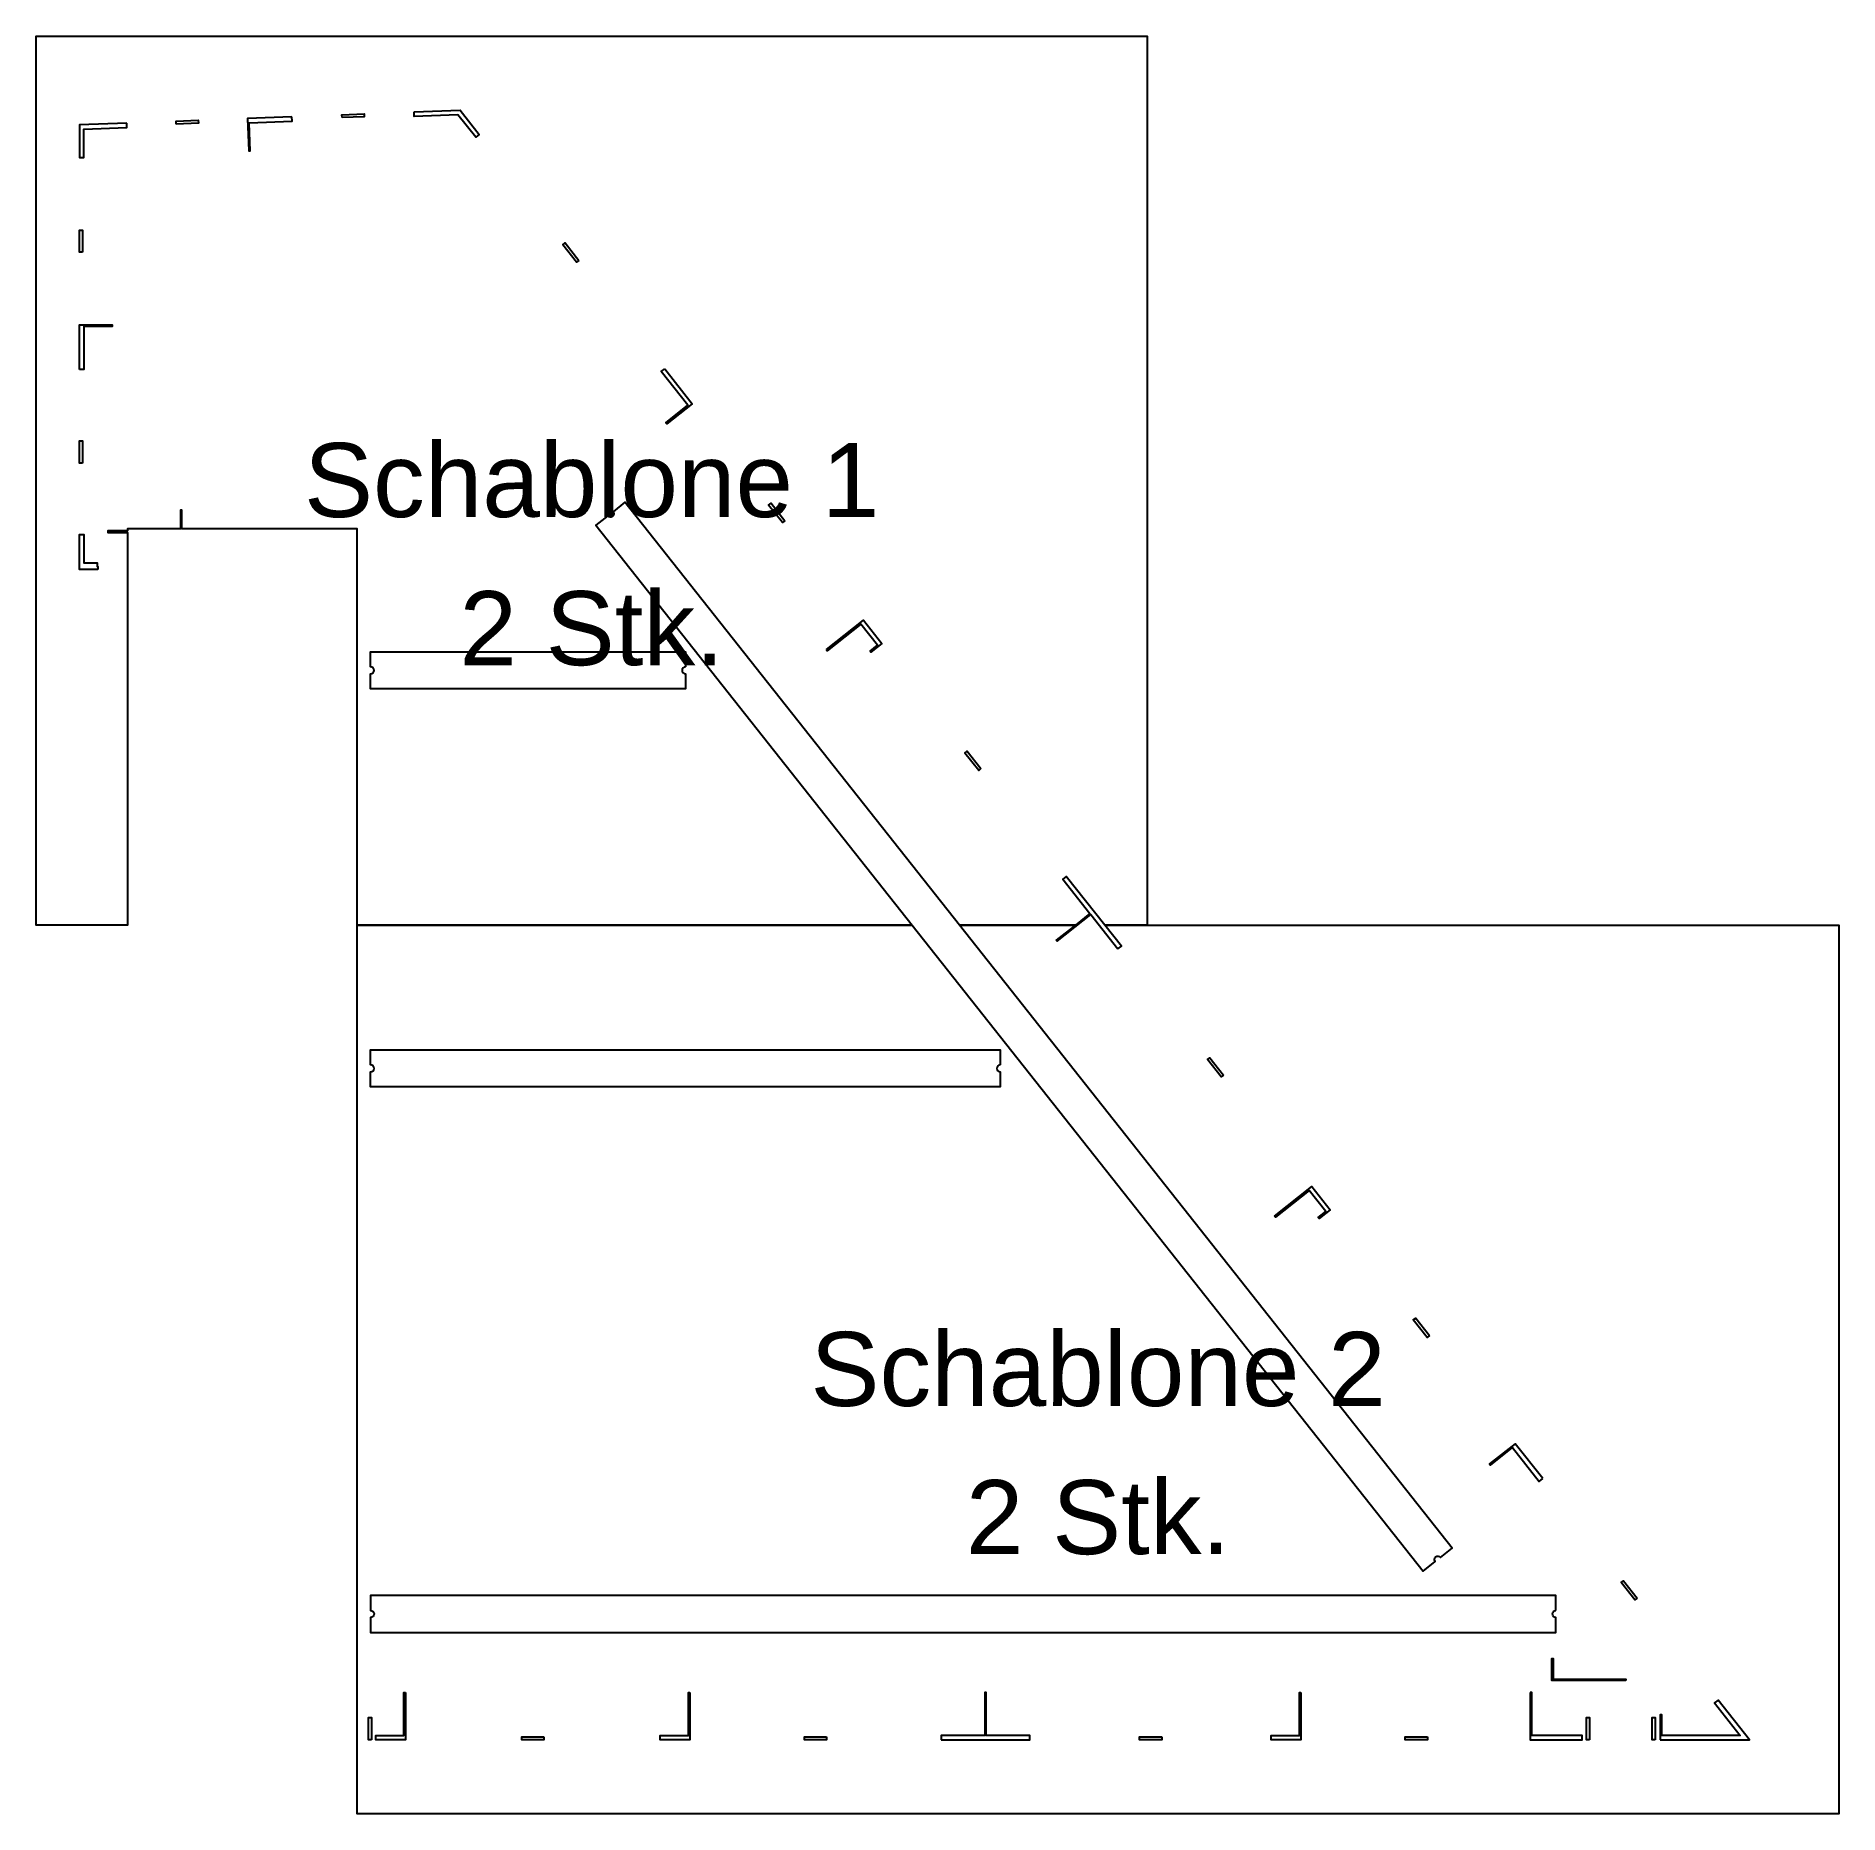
# Model space of a CAD drawing. Header units: millimetres. Extents: x 3800000 to 6300000, y 450000 to 1350000.
# Drawn here: x 3820000 to 3822434, y 1204394 to 1206794 of the extents above; entities that cross this region are included whole.
import ezdxf

# ---------------------------------------------------------------- set-up
doc = ezdxf.new("R2010")
doc.units = ezdxf.units.MM
for name, color, linetype, true_color in [('Inside', 160, 'Continuous', 0x3a3aff), ('Outside', 2, 'Continuous', 0xffff00), ('TXT', 7, 'Continuous', 0xffffff)]:
    doc.layers.add(name, color=color, linetype=linetype, true_color=true_color)
doc.styles.add('Arial Regular', font='arial.ttf')

msp = doc.modelspace()

# ---------------------------------------------------------------- texts
at = {"layer": 'TXT', "char_height": 100, "attachment_point": 5, "style": 'Arial Regular'}
for s, insert, width in [('Schablone 1', (3820750, 1206193.5), 1682.609), ('2 Stk.', (3820750, 1205993.5), 879.348), ('Schablone 2', (3821433.6, 1204993.5), 1718.478), ('2 Stk.', (3821433.6, 1204793.5), 879.348)]:
    msp.add_mtext(s, dxfattribs=dict(at, insert=insert, width=width))

# ---------------------------------------------------------------- linework, layer by layer
at = {"layer": 'Inside'}
for points in [[(3820413, 1206683.4), (3820412.8, 1206687.3), (3820442.8, 1206688.5), (3820443, 1206684.5)], [(3820510.3, 1206691.1), (3820572.3, 1206693.5), (3820598.3, 1206660.6), (3820593.6, 1206656.9), (3820569.4, 1206687.4), (3820510.5, 1206685.1)], [(3820122.4, 1206676), (3820058.6, 1206673.5), (3820058.6, 1206629.7), (3820064.6, 1206629.7), (3820064.6, 1206667.7), (3820122.7, 1206670)], [(3820189.1, 1206674.6), (3820189, 1206678.6), (3820218.9, 1206679.8), (3820219.1, 1206675.8)], [(3820345.4, 1206684.7), (3820285.5, 1206682.4), (3820287.2, 1206638.4), (3820289.2, 1206638.5), (3820287.7, 1206676.5), (3820345.7, 1206678.7)], [(3820062.6, 1206501.6), (3820058.6, 1206501.6), (3820058.6, 1206531.6), (3820062.6, 1206531.6)], [(3820732.7, 1206490.7), (3820729.6, 1206488.2), (3820711, 1206511.7), (3820714.1, 1206514.2)], [(3820058.6, 1206343.6), (3820058.6, 1206403.6), (3820102.6, 1206403.6), (3820102.6, 1206401.6), (3820064.6, 1206401.6), (3820064.6, 1206343.6)], [(3820848.6, 1206344.3), (3820885.8, 1206297.2), (3820851.3, 1206269.9), (3820850, 1206271.5), (3820879.8, 1206295.1), (3820843.8, 1206340.6)], [(3820062.6, 1206217), (3820058.6, 1206217), (3820058.6, 1206247), (3820062.6, 1206247)], [(3820083.6, 1206073.5), (3820058.6, 1206073.5), (3820058.6, 1206120.5), (3820064.6, 1206120.5), (3820064.6, 1206082.5), (3820082.6, 1206082.5), (3820082.6, 1206077.5), (3820083.6, 1206077.5)], [(3821066.8, 1205965.3), (3821117, 1206005), (3821141.8, 1205973.6), (3821126.9, 1205961.8), (3821125.7, 1205963.4), (3821135.9, 1205971.4), (3821113.5, 1205999.7), (3821068, 1205963.7)], [(3821275.5, 1205804.6), (3821272.4, 1205802.1), (3821253.8, 1205825.6), (3821256.9, 1205828.1)], [(3821602.8, 1205390.9), (3821599.7, 1205388.4), (3821581.1, 1205411.9), (3821584.2, 1205414.4)], [(3821671.7, 1205200.6), (3821721.9, 1205240.3), (3821746.7, 1205208.9), (3821731.8, 1205197.2), (3821730.6, 1205198.7), (3821740.8, 1205206.8), (3821718.5, 1205235), (3821673, 1205199)], [(3821880.9, 1205039.4), (3821877.8, 1205036.9), (3821859.1, 1205060.4), (3821862.3, 1205062.9)], [(3822033.7, 1204846.3), (3821996.4, 1204893.3), (3821961.9, 1204866), (3821963.2, 1204864.4), (3821993, 1204888), (3822029, 1204842.5)], [(3822161.3, 1204684.9), (3822158.2, 1204682.4), (3822139.6, 1204705.9), (3822142.7, 1204708.4)], [(3822146, 1204573.5), (3822046, 1204573.5), (3822046, 1204603.5), (3822048, 1204603.5), (3822048, 1204575.5), (3822146, 1204575.5)], [(3820498.6, 1204557.5), (3820498.6, 1204493.5), (3820458.6, 1204493.5), (3820458.6, 1204499.5), (3820496.6, 1204499.5), (3820496.6, 1204557.5)], [(3820882.6, 1204557.5), (3820882.6, 1204493.5), (3820842.6, 1204493.5), (3820842.6, 1204499.5), (3820880.6, 1204499.5), (3820880.6, 1204557.5)], [(3821221.6, 1204493.5), (3821341.6, 1204493.5), (3821341.6, 1204499.5), (3821282.6, 1204499.5), (3821282.6, 1204557.5), (3821280.6, 1204557.5), (3821280.6, 1204499.5), (3821221.6, 1204499.5)], [(3821707.4, 1204557.5), (3821707.4, 1204493.5), (3821667.4, 1204493.5), (3821667.4, 1204499.5), (3821705.4, 1204499.5), (3821705.4, 1204557.5)], [(3822017, 1204557.5), (3822017, 1204493.5), (3822087, 1204493.5), (3822087, 1204499.5), (3822019, 1204499.5), (3822019, 1204557.5)], [(3822192.5, 1204493.5), (3822312.7, 1204493.5), (3822270.4, 1204547.1), (3822265.7, 1204543.3), (3822300.3, 1204499.5), (3822194.5, 1204499.5), (3822194.5, 1204527.5), (3822192.5, 1204527.5)], [(3820452.6, 1204493.5), (3820448.6, 1204493.5), (3820448.6, 1204523.5), (3820452.6, 1204523.5)], [(3822097, 1204493.5), (3822093, 1204493.5), (3822093, 1204523.5), (3822097, 1204523.5)], [(3822185.7, 1204493.5), (3822181.7, 1204493.5), (3822181.7, 1204523.5), (3822185.7, 1204523.5)], [(3820685.6, 1204497.5), (3820685.6, 1204493.5), (3820655.6, 1204493.5), (3820655.6, 1204497.5)], [(3821067.1, 1204497.5), (3821067.1, 1204493.5), (3821037.1, 1204493.5), (3821037.1, 1204497.5)], [(3821519.5, 1204497.5), (3821519.5, 1204493.5), (3821489.5, 1204493.5), (3821489.5, 1204497.5)], [(3821878.2, 1204497.5), (3821878.2, 1204493.5), (3821848.2, 1204493.5), (3821848.2, 1204497.5)]]:
    msp.add_lwpolyline(points, close=True, dxfattribs=at)
for points in [[(3820876.6, 1205941.9, 1), (3820876.6, 1205932.7), (3820876.6, 1205912.3), (3820451.6, 1205912.3), (3820451.6, 1205932.7, 1), (3820451.6, 1205941.9), (3820451.6, 1205962.3), (3820876.6, 1205962.3)], [(3821301.6, 1205404.6, 1), (3821301.6, 1205395.4), (3821301.6, 1205375), (3820451.6, 1205375), (3820451.6, 1205395.4, 1), (3820451.6, 1205404.6), (3820451.6, 1205425), (3821301.6, 1205425)], [(3822051.6, 1204668.1), (3822051.6, 1204688.5), (3820451.6, 1204688.5), (3820451.6, 1204668.1, -1), (3820451.6, 1204658.9), (3820451.6, 1204638.5), (3822051.6, 1204638.5), (3822051.6, 1204658.9, -1)]]:
    msp.add_lwpolyline(points, format="xyb", close=True, dxfattribs=at)
at = {"layer": 'Outside'}
for points in [[(3821402.9, 1205593.5), (3821246.3, 1205593.5), (3820794.9, 1206164.1), (3820778.9, 1206151.4, -1), (3820771.7, 1206145.7), (3820755.7, 1206133.1), (3821182.6, 1205593.5), (3820433.6, 1205593.5), (3820433.6, 1206128.5), (3820196.8, 1206128.5), (3820196.8, 1206153.5), (3820194.8, 1206153.5), (3820194.8, 1206128.5), (3820123.6, 1206128.5), (3820123.6, 1206125.5), (3820096.8, 1206125.5), (3820096.8, 1206123.5), (3820123.6, 1206123.5), (3820123.6, 1205593.5), (3820000, 1205593.5), (3820000, 1206793.5), (3821500, 1206793.5), (3821500, 1205593.5), (3821442.5, 1205593.5), (3821390.7, 1205659.1), (3821385.9, 1205655.3), (3821422.5, 1205609.1)], [(3821460.4, 1205561.2), (3821465.1, 1205564.9), (3821442.5, 1205593.5), (3822433.6, 1205593.5), (3822433.6, 1204393.5), (3820433.6, 1204393.5), (3820433.6, 1205593.5), (3821182.6, 1205593.5), (3821872.5, 1204721.4), (3821888.5, 1204734.1, -1), (3821895.7, 1204739.8), (3821911.7, 1204752.4), (3821246.3, 1205593.5), (3821402.9, 1205593.5), (3821377.1, 1205573.1), (3821378.3, 1205571.5), (3821423.8, 1205607.5)]]:
    msp.add_lwpolyline(points, format="xyb", close=True, dxfattribs=at)
msp.add_lwpolyline([(3821010.7, 1206139.3), (3821007.6, 1206136.9), (3820988.9, 1206160.4), (3820992.1, 1206162.9)], close=True, dxfattribs=at)

msp.set_redraw_order([(e.dxf.handle, doc.entitydb.next_handle()) for e in msp.query("TEXT MTEXT ATTDEF DIMENSION ARC_DIMENSION")])  # texts and dimensions are drawn at this point

doc.saveas('drawing.dxf')
